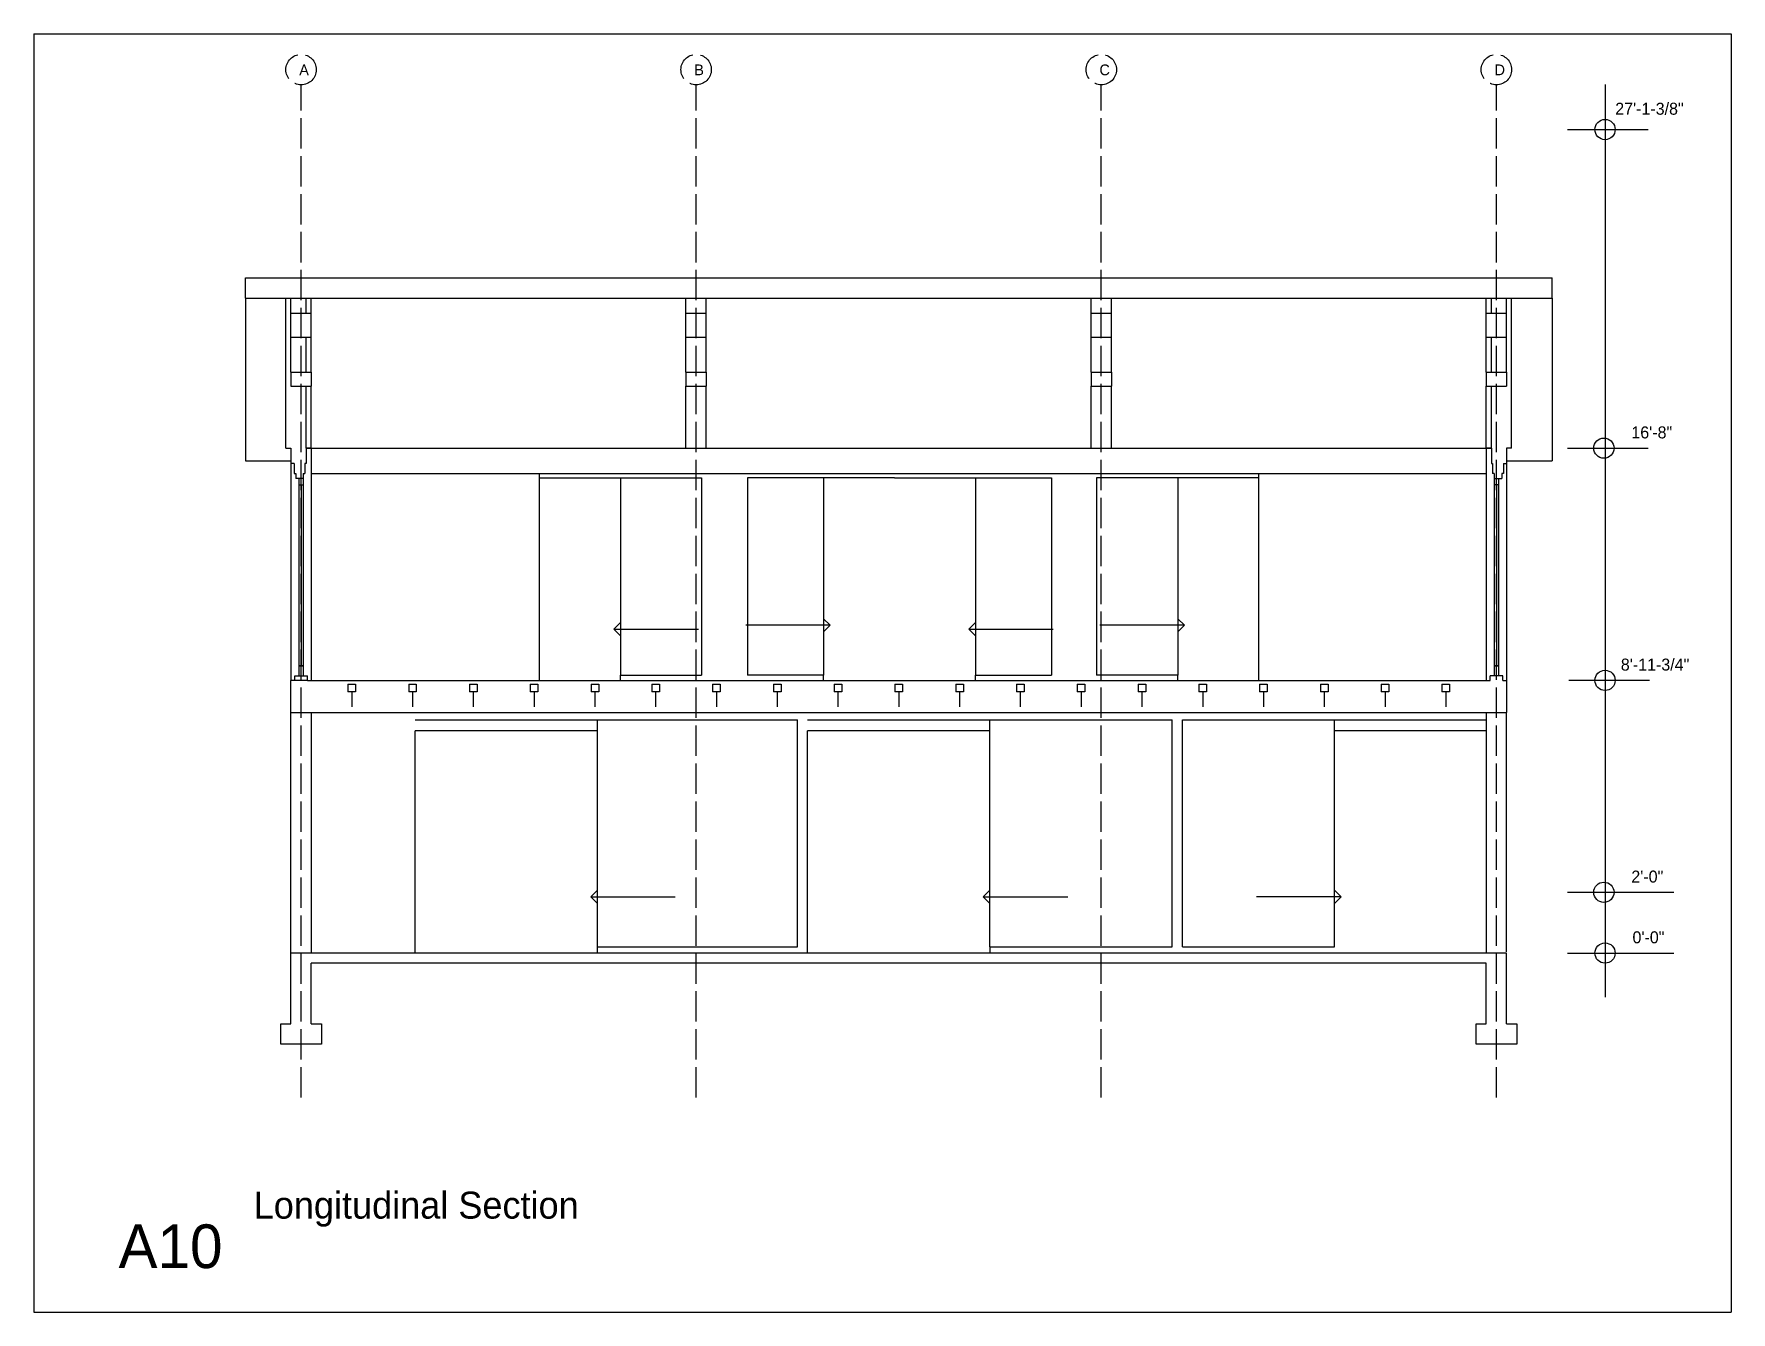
# Model space of a CAD drawing. Header units: inches. Extents: x 1328 to 6141, y 1498 to 3235.
# Drawn here: x 5470 to 6141, y 1498 to 2003 of the extents above; entities that cross this region are included whole.
import ezdxf

# ---------------------------------------------------------------- set-up
doc = ezdxf.new("R2010")
doc.units = ezdxf.units.IN
doc.header["$MEASUREMENT"] = 0
doc.linetypes.add('ACAD_ISO02W100', pattern=[15, 12, -3])
for name, color, linetype in [('const', 253, 'Continuous'), ('e1', 253, 'Continuous'), ('e2', 251, 'Continuous'), ('glass', 172, 'Continuous'), ('grid', 30, 'ACAD_ISO02W100'), ('stairs', 140, 'Continuous'), ('walls', 7, 'Continuous')]:
    doc.layers.add(name, color=color, linetype=linetype)

msp = doc.modelspace()

# ---------------------------------------------------------------- texts
at = {"layer": 'const', "attachment_point": 1}
for s, insert, char_height, width in [('A', (5575.24, 1990.72), 4.26, 1625.1973), ('B', (5731.23, 1990.72), 4.26, 1625.1973), ('C', (5891.21, 1990.72), 4.26, 1625.1973), ('D', (6047.24, 1990.72), 4.26, 1625.1973), ('27\'-1-3/8"', (6094.86, 1975.6), 4.736, 1805.7748), ('16\'-8"', (6101.24, 1847.71), 4.736, 1805.7748), ('8\'-11-3/4"', (6097.08, 1755.97), 4.736, 1805.7748), ('2\'-0"', (6101.24, 1672.21), 4.736, 1805.7748), ('0\'-0"', (6101.69, 1648.22), 4.736, 1805.7748), ('Longitudinal Section', (5557.25, 1545.36), 10.6557, 4062.9933), ('A10', (5503.88, 1532.41), 17.262, 6582.0491)]:
    msp.add_mtext(s, dxfattribs=dict(at, insert=insert, char_height=char_height, width=width))

# ---------------------------------------------------------------- linework, layer by layer
for p, q in [((5470.48, 2002.79), (5470.48, 1497.78)), ((5470.48, 2002.79), (6140.61, 2002.79)), ((6140.61, 2002.79), (6140.61, 1497.78)), ((5470.48, 1497.78), (6140.61, 1497.78))]:
    msp.add_line(p, q)
at = {"layer": 'e1'}
for p, q in [((5670.13, 1827.38), (5734.13, 1827.38)), ((5702.13, 1827.38), (5702.13, 1749.38)), ((5734.13, 1827.38), (5734.13, 1749.38)), ((5810.24, 1827.38), (5752.24, 1827.38)), ((5752.24, 1827.38), (5752.24, 1749.38)), ((5782.24, 1827.38), (5782.24, 1749.38)), ((5810.24, 1827.38), (5872.24, 1827.38)), ((5842.24, 1827.38), (5842.24, 1749.38)), ((5872.24, 1827.38), (5872.24, 1749.38)), ((5954.1, 1827.38), (5890.1, 1827.38)), ((5890.1, 1827.38), (5890.1, 1749.38)), ((5922.1, 1827.38), (5922.1, 1749.38)), ((5702.13, 1749.38), (5734.13, 1749.38)), ((5782.24, 1749.38), (5752.24, 1749.38)), ((5842.24, 1749.38), (5872.24, 1749.38)), ((5922.1, 1749.38), (5890.1, 1749.38)), ((5620.97, 1731.84), (5771.97, 1731.84)), ((5692.97, 1642.15), (5692.97, 1731.84)), ((5771.97, 1642.15), (5771.97, 1731.84)), ((5775.97, 1731.84), (5848.94, 1731.84)), ((5847.97, 1731.84), (5919.97, 1731.84)), ((5847.97, 1642.15), (5847.97, 1731.84)), ((5919.97, 1642.15), (5919.97, 1731.84)), ((5923.97, 1731.84), (6043.97, 1731.84)), ((5923.97, 1642.15), (5923.97, 1731.84)), ((5983.97, 1642.15), (5983.97, 1731.84)), ((5692.97, 1642.15), (5771.97, 1642.15)), ((5847.97, 1642.15), (5919.97, 1642.15)), ((5923.97, 1642.15), (5983.97, 1642.15))]:
    msp.add_line(p, q, dxfattribs=at)
at = {"layer": 'e2'}
for p, q in [((6090.84, 1982.77), (6090.84, 1622.2)), ((6076.08, 1964.99), (6107.9, 1964.99)), ((5553.97, 1898.37), (5553.97, 1834.07)), ((5571.97, 1892.44), (5571.97, 1898.37)), ((5579.97, 1892.44), (5579.97, 1898.37)), ((5727.95, 1892.44), (5727.95, 1898.37)), ((5735.95, 1892.44), (5735.95, 1898.37)), ((5887.94, 1892.44), (5887.94, 1898.37)), ((5895.94, 1892.44), (5895.94, 1898.37)), ((6043.97, 1892.44), (6043.97, 1898.37)), ((6051.97, 1892.44), (6051.97, 1898.37)), ((6069.97, 1898.37), (6069.97, 1834.07)), ((5571.97, 1869.2), (5571.97, 1882.91)), ((5579.97, 1869.2), (5579.97, 1882.91)), ((5727.95, 1869.2), (5727.95, 1882.91)), ((5735.95, 1869.2), (5735.95, 1882.91)), ((5887.94, 1869.2), (5887.94, 1882.91)), ((5895.94, 1869.2), (5895.94, 1882.91)), ((6043.97, 1869.2), (6043.97, 1882.91)), ((6051.97, 1869.2), (6051.97, 1882.91)), ((5579.97, 1839.15), (5579.97, 1863.62)), ((5727.95, 1839.15), (5727.95, 1863.62)), ((5735.95, 1839.15), (5735.95, 1863.62)), ((5887.94, 1839.15), (5887.94, 1863.62)), ((5895.94, 1839.15), (5895.94, 1863.62)), ((6043.97, 1839.15), (6043.97, 1863.62)), ((5579.97, 1839.15), (5577.97, 1839.15)), ((5577.97, 1839.15), (6045.97, 1839.15)), ((5579.97, 1839.15), (5579.97, 1747.38)), ((6043.97, 1839.15), (6043.97, 1747.38)), ((6045.97, 1839.15), (6043.97, 1839.15)), ((6076.08, 1839.15), (6107.9, 1839.15)), ((5553.97, 1834.07), (5571.97, 1834.07)), ((5571.97, 1833.09), (5571.97, 1747.38)), ((6051.97, 1834.07), (6069.97, 1834.07)), ((6051.97, 1833.09), (6051.97, 1747.38)), ((5575.09, 1824.59), (5575.09, 1753.13)), ((5576.84, 1824.59), (5576.84, 1753.13)), ((5579.97, 1829.13), (6043.97, 1829.13)), ((5670.13, 1747.38), (5670.13, 1829.13)), ((5954.1, 1747.38), (5954.1, 1829.13)), ((6047.09, 1824.59), (6047.09, 1753.13)), ((6048.84, 1824.59), (6048.84, 1753.13)), ((5702.13, 1747.38), (5702.13, 1749.38)), ((5782.24, 1747.38), (5782.24, 1749.38)), ((5842.24, 1747.38), (5842.24, 1749.38)), ((5922.1, 1747.38), (5922.1, 1749.38)), ((6076.53, 1747.4), (6108.35, 1747.4)), ((5571.97, 1640.13), (5571.97, 1734.63)), ((5579.97, 1734.63), (5579.97, 1639.63)), ((6043.97, 1734.63), (6043.97, 1639.63)), ((6051.97, 1640.13), (6051.97, 1734.63)), ((5692.97, 1727.38), (5620.97, 1727.38)), ((5620.97, 1639.63), (5620.97, 1727.38)), ((5847.94, 1727.38), (5775.94, 1727.38)), ((5775.94, 1639.63), (5775.94, 1727.38)), ((5775.97, 1639.63), (5775.97, 1727.38)), ((6043.97, 1727.38), (5983.94, 1727.38)), ((6076.09, 1663.65), (6118.05, 1663.65)), ((5692.97, 1639.63), (5692.97, 1642.15)), ((5847.97, 1642.15), (5847.97, 1639.63)), ((6076.09, 1639.63), (6118.05, 1639.63))]:
    msp.add_line(p, q, dxfattribs=at)
for centre in [(6090.84, 1964.99), (6090.39, 1839.13), (6090.84, 1747.38), (6090.39, 1663.63), (6090.84, 1639.63)]:
    msp.add_circle(centre, 4, dxfattribs=at)
at = {"layer": 'glass'}
for p, q in [((5575.97, 1824.59), (5575.97, 1753.13)), ((6047.97, 1824.59), (6047.97, 1753.13))]:
    msp.add_line(p, q, dxfattribs=at)
at = {"layer": 'grid'}
for p, q in [((5575.97, 1582.53), (5575.97, 1982.68)), ((5731.95, 1582.53), (5731.95, 1982.68)), ((5891.94, 1582.53), (5891.94, 1982.68)), ((6047.97, 1582.53), (6047.97, 1982.68))]:
    msp.add_line(p, q, dxfattribs=at)
for centre in [(5575.97, 1988.68), (5731.95, 1988.68), (5891.94, 1988.68), (6047.97, 1988.68)]:
    msp.add_circle(centre, 6, dxfattribs=at)
at = {"layer": 'stairs'}
for p, q in [((5699.5, 1767.64), (5702.13, 1770.27)), ((5784.87, 1769.12), (5782.24, 1771.75)), ((5839.61, 1767.64), (5842.24, 1770.27)), ((5924.73, 1769.12), (5922.1, 1771.75)), ((5699.5, 1767.64), (5732.85, 1767.64)), ((5699.5, 1767.64), (5702.13, 1765.01)), ((5784.87, 1769.12), (5751.53, 1769.12)), ((5784.87, 1769.12), (5782.24, 1766.49)), ((5839.61, 1767.64), (5872.95, 1767.64)), ((5839.61, 1767.64), (5842.24, 1765.01)), ((5924.73, 1769.12), (5891.39, 1769.12)), ((5924.73, 1769.12), (5922.1, 1766.49)), ((5690.34, 1661.89), (5692.97, 1664.52)), ((5845.34, 1661.89), (5847.97, 1664.52)), ((5986.6, 1661.89), (5983.97, 1664.52)), ((5690.34, 1661.89), (5723.68, 1661.89)), ((5690.34, 1661.89), (5692.97, 1659.26)), ((5845.34, 1661.89), (5878.68, 1661.89)), ((5845.34, 1661.89), (5847.97, 1659.26)), ((5986.6, 1661.89), (5953.26, 1661.89)), ((5986.6, 1661.89), (5983.97, 1659.26))]:
    msp.add_line(p, q, dxfattribs=at)
at = {"layer": 'walls'}
for p, q in [((5553.97, 1898.37), (5553.97, 1906.37)), ((5553.97, 1906.37), (6069.97, 1906.37)), ((6069.97, 1898.37), (6069.97, 1906.37)), ((5553.97, 1898.37), (6069.97, 1898.37)), ((5569.97, 1839.15), (5569.97, 1898.37)), ((5577.97, 1892.44), (5577.97, 1898.37)), ((6045.97, 1892.44), (6045.97, 1898.37)), ((6053.97, 1839.15), (6053.97, 1898.37)), ((5571.97, 1892.44), (5579.97, 1892.44)), ((5571.97, 1882.91), (5571.97, 1892.44)), ((5579.97, 1882.91), (5579.97, 1892.44)), ((5727.95, 1892.44), (5735.95, 1892.44)), ((5727.95, 1882.91), (5727.95, 1892.44)), ((5735.95, 1882.91), (5735.95, 1892.44)), ((5887.94, 1892.44), (5895.94, 1892.44)), ((5887.94, 1882.91), (5887.94, 1892.44)), ((5895.94, 1882.91), (5895.94, 1892.44)), ((6043.97, 1892.44), (6051.97, 1892.44)), ((6043.97, 1882.91), (6043.97, 1892.44)), ((6051.97, 1882.91), (6051.97, 1892.44)), ((5571.97, 1882.91), (5579.97, 1882.91)), ((5577.97, 1869.2), (5577.97, 1882.91)), ((5727.95, 1882.91), (5735.95, 1882.91)), ((5887.94, 1882.91), (5895.94, 1882.91)), ((6043.97, 1882.91), (6051.97, 1882.91)), ((6045.97, 1869.2), (6045.97, 1882.91)), ((5571.97, 1869.2), (5579.97, 1869.2)), ((5571.97, 1869.2), (5571.97, 1863.62)), ((5571.97, 1863.62), (5579.97, 1863.62)), ((5577.97, 1839.15), (5577.97, 1863.62)), ((5579.97, 1869.2), (5579.97, 1863.62)), ((5727.95, 1869.2), (5735.95, 1869.2)), ((5727.95, 1869.2), (5727.95, 1863.62)), ((5727.95, 1863.62), (5735.95, 1863.62)), ((5735.95, 1869.2), (5735.95, 1863.62)), ((5887.94, 1869.2), (5895.94, 1869.2)), ((5887.94, 1869.2), (5887.94, 1863.62)), ((5887.94, 1863.62), (5895.94, 1863.62)), ((5895.94, 1869.2), (5895.94, 1863.62)), ((6043.97, 1869.2), (6051.97, 1869.2)), ((6043.97, 1869.2), (6043.97, 1863.62)), ((6043.97, 1863.62), (6051.97, 1863.62)), ((6045.97, 1839.15), (6045.97, 1863.62)), ((6051.97, 1869.2), (6051.97, 1863.62)), ((5569.97, 1839.15), (5571.97, 1839.15)), ((5571.97, 1839.15), (5571.97, 1833.09)), ((5577.97, 1839.15), (5577.97, 1833.09)), ((6045.97, 1839.15), (6045.97, 1833.09)), ((6051.97, 1839.15), (6051.97, 1833.09)), ((6053.97, 1839.15), (6051.97, 1839.15)), ((5573.22, 1833.09), (5571.97, 1833.09)), ((5573.22, 1833.09), (5573.22, 1829.13)), ((5577.47, 1833.09), (5577.47, 1829.13)), ((5577.97, 1833.09), (5577.47, 1833.09)), ((6045.97, 1833.09), (6046.47, 1833.09)), ((6046.47, 1833.09), (6046.47, 1829.13)), ((6050.72, 1833.09), (6050.72, 1829.13)), ((6050.72, 1833.09), (6051.97, 1833.09)), ((5573.22, 1829.13), (5573.84, 1829.13)), ((5573.84, 1829.13), (5573.84, 1827.09)), ((5576.84, 1827.09), (5573.84, 1827.09)), ((5575.09, 1827.09), (5575.09, 1824.59)), ((5575.09, 1824.59), (5576.84, 1824.59)), ((5576.84, 1829.13), (5577.47, 1829.13)), ((5576.84, 1829.13), (5576.84, 1827.09)), ((5576.84, 1827.09), (5576.84, 1824.59)), ((6047.09, 1829.13), (6046.47, 1829.13)), ((6047.09, 1829.13), (6047.09, 1827.09)), ((6047.09, 1827.09), (6050.09, 1827.09)), ((6047.09, 1827.09), (6047.09, 1824.59)), ((6048.84, 1824.59), (6047.09, 1824.59)), ((6048.84, 1827.09), (6048.84, 1824.59)), ((6050.09, 1829.13), (6050.09, 1827.09)), ((6050.72, 1829.13), (6050.09, 1829.13)), ((5573.47, 1747.38), (5573.47, 1749.13)), ((5573.47, 1749.13), (5578.47, 1749.13)), ((5575.09, 1753.13), (5575.09, 1749.13)), ((5576.84, 1753.13), (5575.09, 1753.13)), ((5575.09, 1753.13), (5576.84, 1753.13)), ((5576.84, 1753.13), (5576.84, 1749.13)), ((5578.47, 1747.38), (5578.47, 1749.13)), ((6045.47, 1747.38), (6045.47, 1749.13)), ((6050.47, 1749.13), (6045.47, 1749.13)), ((6048.84, 1753.13), (6047.09, 1753.13)), ((6047.09, 1753.13), (6048.84, 1753.13)), ((6047.09, 1753.13), (6047.09, 1749.13)), ((6048.84, 1753.13), (6048.84, 1749.13)), ((6050.47, 1747.38), (6050.47, 1749.13)), ((5578.47, 1747.38), (5571.97, 1747.38)), ((5571.97, 1734.63), (5571.97, 1747.38)), ((5578.47, 1747.38), (6045.47, 1747.38)), ((5594.47, 1745.88), (5597.47, 1745.88)), ((5594.47, 1745.88), (5594.47, 1742.88)), ((5597.47, 1742.88), (5594.47, 1742.88)), ((5595.97, 1742.88), (5595.97, 1736.85)), ((5597.47, 1745.88), (5597.47, 1742.88)), ((5618.47, 1745.88), (5618.47, 1742.88)), ((5618.47, 1745.88), (5621.47, 1745.88)), ((5621.47, 1742.88), (5618.47, 1742.88)), ((5619.97, 1742.88), (5619.97, 1736.85)), ((5621.47, 1745.88), (5621.47, 1742.88)), ((5642.47, 1745.88), (5642.47, 1742.88)), ((5642.47, 1745.88), (5645.47, 1745.88)), ((5645.47, 1742.88), (5642.47, 1742.88)), ((5643.97, 1742.88), (5643.97, 1736.85)), ((5645.47, 1745.88), (5645.47, 1742.88)), ((5666.47, 1745.88), (5666.47, 1742.88)), ((5666.47, 1745.88), (5669.47, 1745.88)), ((5669.47, 1742.88), (5666.47, 1742.88)), ((5667.97, 1742.88), (5667.97, 1736.85)), ((5669.47, 1745.88), (5669.47, 1742.88)), ((5690.47, 1745.88), (5690.47, 1742.88)), ((5690.47, 1745.88), (5693.47, 1745.88)), ((5693.47, 1742.88), (5690.47, 1742.88)), ((5691.97, 1742.88), (5691.97, 1736.85)), ((5693.47, 1745.88), (5693.47, 1742.88)), ((5714.47, 1745.88), (5714.47, 1742.88)), ((5714.47, 1745.88), (5717.47, 1745.88)), ((5717.47, 1742.88), (5714.47, 1742.88)), ((5715.97, 1742.88), (5715.97, 1736.85)), ((5717.47, 1745.88), (5717.47, 1742.88)), ((5738.47, 1745.88), (5738.47, 1742.88)), ((5738.47, 1745.88), (5741.47, 1745.88)), ((5741.47, 1742.88), (5738.47, 1742.88)), ((5739.97, 1742.88), (5739.97, 1736.85)), ((5741.47, 1745.88), (5741.47, 1742.88)), ((5762.47, 1745.88), (5762.47, 1742.88)), ((5762.47, 1745.88), (5765.47, 1745.88)), ((5765.47, 1742.88), (5762.47, 1742.88)), ((5763.97, 1742.88), (5763.97, 1736.85)), ((5765.47, 1745.88), (5765.47, 1742.88)), ((5786.47, 1745.88), (5786.47, 1742.88)), ((5786.47, 1745.88), (5789.47, 1745.88)), ((5789.47, 1742.88), (5786.47, 1742.88)), ((5787.97, 1742.88), (5787.97, 1736.85)), ((5789.47, 1745.88), (5789.47, 1742.88)), ((5810.47, 1745.88), (5810.47, 1742.88)), ((5810.47, 1745.88), (5813.47, 1745.88)), ((5813.47, 1742.88), (5810.47, 1742.88)), ((5811.97, 1742.88), (5811.97, 1736.85)), ((5813.47, 1745.88), (5813.47, 1742.88)), ((5834.47, 1745.88), (5834.47, 1742.88)), ((5834.47, 1745.88), (5837.47, 1745.88)), ((5837.47, 1742.88), (5834.47, 1742.88)), ((5835.97, 1742.88), (5835.97, 1736.85)), ((5837.47, 1745.88), (5837.47, 1742.88)), ((5858.47, 1745.88), (5858.47, 1742.88)), ((5858.47, 1745.88), (5861.47, 1745.88)), ((5861.47, 1742.88), (5858.47, 1742.88)), ((5859.97, 1742.88), (5859.97, 1736.85)), ((5861.47, 1745.88), (5861.47, 1742.88)), ((5882.47, 1745.88), (5882.47, 1742.88)), ((5882.47, 1745.88), (5885.47, 1745.88)), ((5885.47, 1742.88), (5882.47, 1742.88)), ((5883.97, 1742.88), (5883.97, 1736.85)), ((5885.47, 1745.88), (5885.47, 1742.88)), ((5906.47, 1745.88), (5906.47, 1742.88)), ((5906.47, 1745.88), (5909.47, 1745.88)), ((5909.47, 1742.88), (5906.47, 1742.88)), ((5907.97, 1742.88), (5907.97, 1736.85)), ((5909.47, 1745.88), (5909.47, 1742.88)), ((5930.47, 1745.88), (5930.47, 1742.88)), ((5930.47, 1745.88), (5933.47, 1745.88)), ((5933.47, 1742.88), (5930.47, 1742.88)), ((5931.97, 1742.88), (5931.97, 1736.85)), ((5933.47, 1745.88), (5933.47, 1742.88)), ((5954.47, 1745.88), (5954.47, 1742.88)), ((5954.47, 1745.88), (5957.47, 1745.88)), ((5957.47, 1742.88), (5954.47, 1742.88)), ((5955.97, 1742.88), (5955.97, 1736.85)), ((5957.47, 1745.88), (5957.47, 1742.88)), ((5978.47, 1745.88), (5981.47, 1745.88)), ((5978.47, 1745.88), (5978.47, 1742.88)), ((5981.47, 1742.88), (5978.47, 1742.88)), ((5979.97, 1742.88), (5979.97, 1736.85)), ((5981.47, 1745.88), (5981.47, 1742.88)), ((6002.47, 1745.88), (6002.47, 1742.88)), ((6002.47, 1745.88), (6005.47, 1745.88)), ((6005.47, 1742.88), (6002.47, 1742.88)), ((6003.97, 1742.88), (6003.97, 1736.85)), ((6005.47, 1745.88), (6005.47, 1742.88)), ((6026.47, 1745.88), (6026.47, 1742.88)), ((6026.47, 1745.88), (6029.47, 1745.88)), ((6029.47, 1742.88), (6026.47, 1742.88)), ((6027.97, 1742.88), (6027.97, 1736.85)), ((6029.47, 1745.88), (6029.47, 1742.88)), ((6050.47, 1747.38), (6051.97, 1747.38)), ((6051.97, 1747.38), (6051.97, 1734.63)), ((5571.97, 1734.63), (6051.97, 1734.63)), ((5571.97, 1611.63), (5571.97, 1640.13)), ((6051.97, 1639.63), (5571.97, 1639.63)), ((6043.97, 1635.63), (5579.97, 1635.63)), ((5579.97, 1611.63), (5579.97, 1635.63)), ((6043.97, 1611.63), (6043.97, 1635.63)), ((6051.97, 1611.63), (6051.97, 1639.63)), ((5567.97, 1603.63), (5567.97, 1611.63)), ((5567.97, 1611.63), (5571.97, 1611.63)), ((5579.97, 1611.63), (5583.97, 1611.63)), ((5583.97, 1611.63), (5583.97, 1603.63)), ((6039.97, 1603.63), (6039.97, 1611.63)), ((6039.97, 1611.63), (6043.97, 1611.63)), ((6051.97, 1611.63), (6055.97, 1611.63)), ((6055.97, 1611.63), (6055.97, 1603.63)), ((5583.97, 1603.63), (5567.97, 1603.63)), ((6055.97, 1603.63), (6039.97, 1603.63))]:
    msp.add_line(p, q, dxfattribs=at)

msp.set_redraw_order([(e.dxf.handle, doc.entitydb.next_handle()) for e in msp.query("TEXT MTEXT ATTDEF DIMENSION ARC_DIMENSION")])  # texts and dimensions are drawn at this point

doc.saveas('drawing.dxf')
